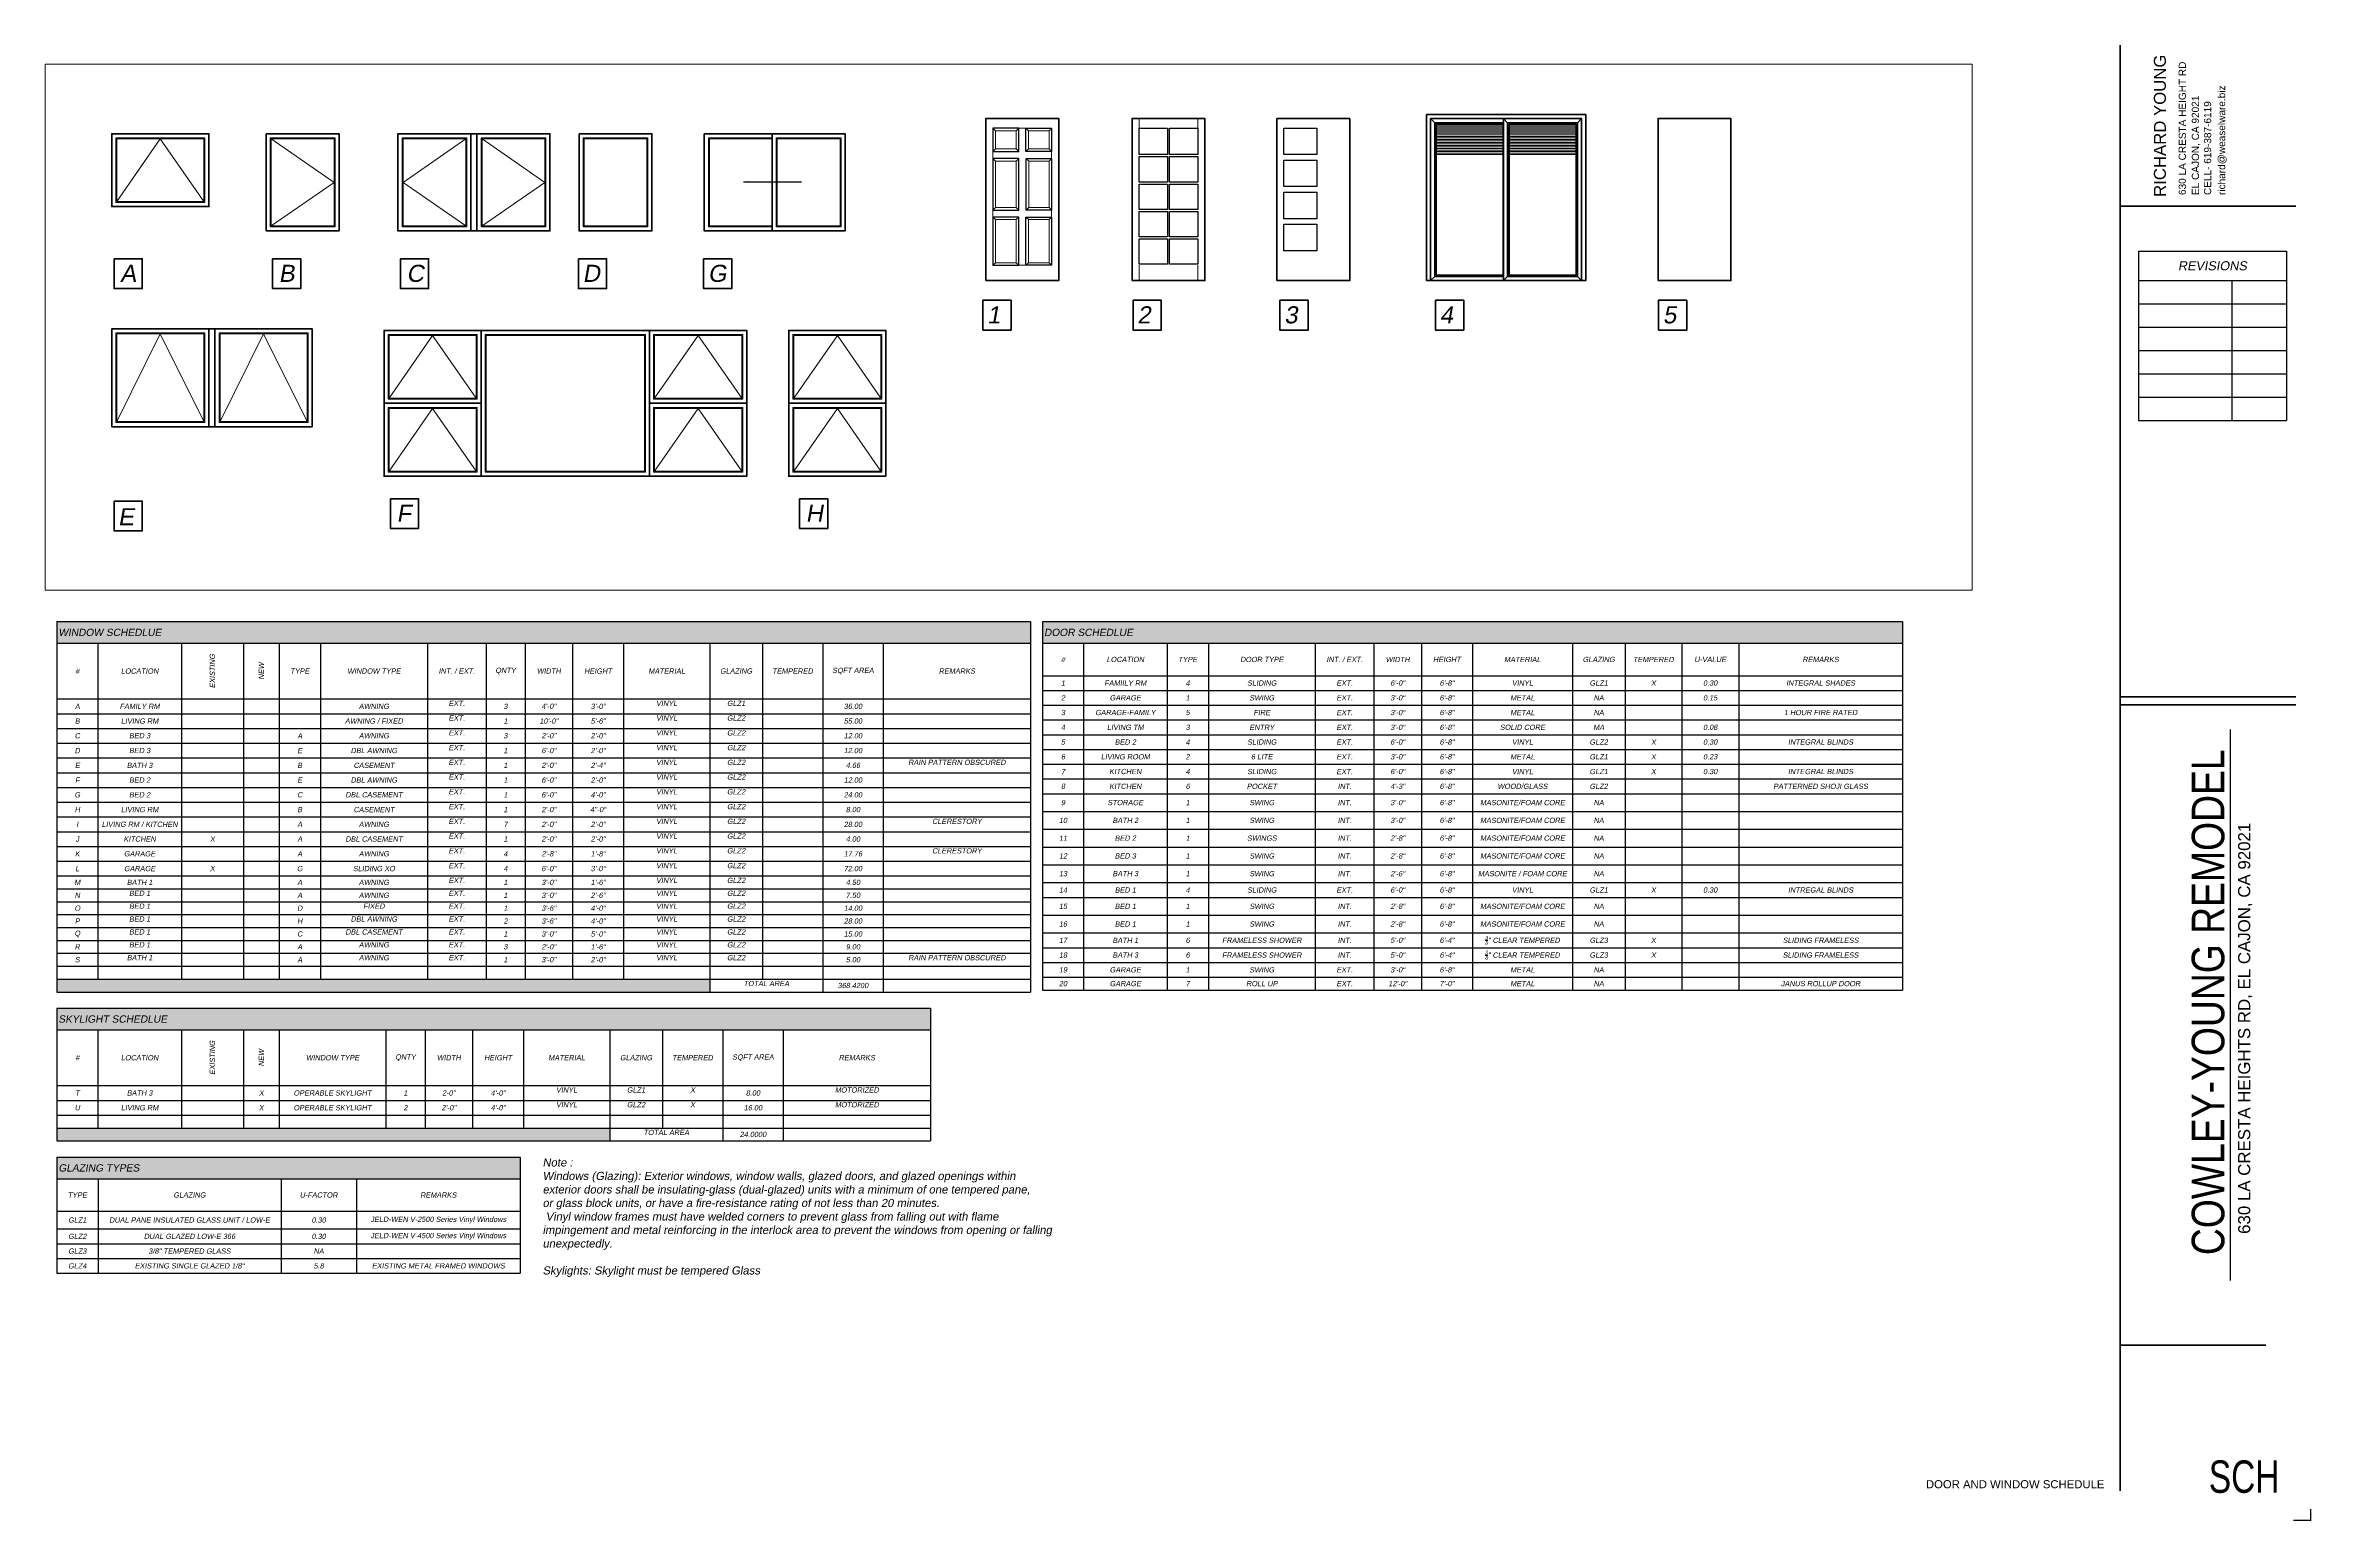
# Paper-space layout 'SCH' of a CAD drawing. Header units: inches. Extents: x 0.6 to 35.6, y 0 to 22.8.
# The model-space entities are those that its viewports show. They can reach past a viewport. Long polylines and large blocks are cut down to what shows.
import ezdxf
from ezdxf.enums import TextEntityAlignment as Align

# ---------------------------------------------------------------- set-up
doc = ezdxf.new("R2010")
doc.units = ezdxf.units.IN
doc.header["$MEASUREMENT"] = 0
doc.linetypes.add('MYCENTER', pattern=[0.9375, 0.75, -0.0625, 0.0625, -0.0625])
for name, color, linetype, lineweight in [('Deck', 40, 'Continuous', 0), ('FP-New', 131, 'Continuous', 0), ('TB', 250, 'Continuous', 0)]:
    doc.layers.add(name, color=color, linetype=linetype, lineweight=lineweight)
doc.layers.add('VP', color=164, linetype='Continuous', lineweight=0, plot=False)
doc.styles.add('DSTEXT', font='arial.ttf', dxfattribs={"oblique": 12})
doc.styles.get("Standard").update_dxf_attribs({"font": 'arial.ttf', "oblique": 10})
doc.styles.add('Title', font='swissck.ttf')
doc.dimstyles.new('WeaselDims$7', dxfattribs={"dimtxt": 0.0625, "dimasz": 0.046875, "dimexe": 0.125, "dimexo": 0.125, "dimgap": 0.0625, "dimtad": 0, "dimdec": 4, "dimrnd": 0.0625, "dimzin": 0, "dimdsep": 46, "dimlunit": 4, "dimtxsty": 'DSTEXT', "dimblk": 'ARCHTICK', "dimcen": 0, "dimadec": 0, "dimazin": 0, "dimtfac": 1, "dimtdec": 4, "dimtofl": 0, "dimtmove": 1, "dimatfit": 3, "dimfxl": 1, "dimfrac": 1, "dimtolj": 1, "dimtzin": 0, "dimarcsym": 0})

# ---------------------------------------------------------------- blocks, each defined once
blk = doc.blocks.new('*T429')
at = {"color": 0, "linetype": 'ByBlock', "lineweight": -2, "transparency": 16777216}
for p, q in [((0, 0), (2.283, 0)), ((0, 0), (0, -2.613)), ((2.283, 0), (2.283, -2.613)), ((0, -0.453), (2.283, -0.453)), ((1.44, -0.453), (1.44, -2.613)), ((0, -0.813), (2.283, -0.813)), ((0, -1.173), (2.283, -1.173)), ((0, -1.533), (2.283, -1.533)), ((0, -1.893), (2.283, -1.893)), ((0, -2.253), (2.283, -2.253)), ((0, -2.613), (2.283, -2.613))]:
    blk.add_line(p, q, dxfattribs=at)
at = {"color": 0, "transparency": 16777216, "insert": (1.141, -0.227), "char_height": 0.1399, "width": 2.16297, "attachment_point": 5}
blk.add_mtext('REVISIONS', dxfattribs=at)
blk = doc.blocks.new('*U428')
at = {"lineweight": 70}
for p, q in [((-2.933, 22.776), (-2.933, 0.464)), ((-2.933, 2.709), (-0.685, 2.709))]:
    blk.add_line(p, q, dxfattribs=at)
at = {"lineweight": 60}
for p, q in [((-2.933, 20.291), (-0.225, 20.291)), ((-2.933, 12.721), (-0.225, 12.721)), ((-2.933, 12.594), (-0.225, 12.594))]:
    blk.add_line(p, q, dxfattribs=at)
for p, q in [((-1.229, 3.706), (-1.229, 12.215)), ((0.007, 0.002), (-0.257, 0.002)), ((0.007, 0), (0.007, 0.181))]:
    blk.add_line(p, q)
blk.add_blockref('*T429', (-2.65, 19.599))
for s, height, p in [('RICHARD YOUNG', 0.18503, (-2.228, 20.436)), ('630 LA CRESTA HEIGHT RD', 0.11102, (-1.919, 20.465)), ('richard@weaselware.biz', 0.11102, (-1.313, 20.465)), ('EL CAJON, CA 92021', 0.11102, (-1.717, 20.465)), ('CELL- 619-387-6119', 0.11102, (-1.529, 20.465)), ('630 LA CRESTA HEIGHTS RD, EL CAJON, CA 92021', 0.18624, (-0.927, 4.428))]:
    blk.add_text(s, height=height, rotation=90).set_placement(p)
at = {"style": 'Title'}
blk.add_text('COWLEY-YOUNG REMODEL', height=0.50285, rotation=90, dxfattribs=at).set_placement((-1.326, 4.1))
blk.add_attdef('SHT_TITLE', text='', height=0.125).set_placement((-0.778, 2.422), align=Align.RIGHT)
at = {"style": 'Title', "width": 0.9}
blk.add_attdef('SHT', text='', height=1.002, dxfattribs=at).set_placement((-1.171, 0.451), align=Align.RIGHT)
blk.add_attdef('NUM', (-0.686, 0.417), '', height=0.5, rotation=90, dxfattribs=at)
blk = doc.blocks.new('*T91')
at = {"layer": 'TB', "color": 0, "linetype": 'ByBlock', "lineweight": -2, "transparency": 16777216}
for p, q in [((0, 0), (15.03, 0)), ((0, 0), (0, -5.719)), ((15.03, 0), (15.03, -5.719)), ((0, -0.335), (15.03, -0.335)), ((0.637, -0.335), (0.637, -5.52)), ((1.924, -0.335), (1.924, -5.52)), ((2.883, -0.335), (2.883, -5.52)), ((3.433, -0.335), (3.433, -5.52)), ((4.072, -0.335), (4.072, -5.52)), ((5.721, -0.335), (5.721, -5.52)), ((6.626, -0.335), (6.626, -5.52)), ((7.228, -0.335), (7.228, -5.52)), ((7.961, -0.335), (7.961, -5.52)), ((8.747, -0.335), (8.747, -5.52)), ((10.08, -0.335), (10.08, -5.719)), ((10.891, -0.335), (10.891, -5.52)), ((11.823, -0.335), (11.823, -5.719)), ((12.755, -0.335), (12.755, -5.719)), ((0, -1.195), (15.03, -1.195)), ((0, -1.423), (15.03, -1.423)), ((0, -1.651), (15.03, -1.651)), ((0, -1.878), (15.03, -1.878)), ((0, -2.106), (15.03, -2.106)), ((0, -2.334), (15.03, -2.334)), ((0, -2.561), (15.03, -2.561)), ((0, -2.789), (15.03, -2.789)), ((0, -3.017), (15.03, -3.017)), ((0, -3.245), (15.03, -3.245)), ((0, -3.472), (15.03, -3.472)), ((0, -3.7), (15.03, -3.7)), ((0, -3.928), (15.03, -3.928)), ((0, -4.127), (15.03, -4.127)), ((0, -4.326), (15.03, -4.326)), ((0, -4.525), (15.03, -4.525)), ((0, -4.724), (15.03, -4.724)), ((0, -4.923), (15.03, -4.923)), ((0, -5.122), (15.03, -5.122)), ((0, -5.321), (15.03, -5.321)), ((0, -5.52), (15.03, -5.52)), ((0, -5.719), (15.03, -5.719))]:
    blk.add_line(p, q, dxfattribs=at)
at = {"layer": 'TB', "color": 9, "lineweight": 5, "transparency": 16777216}
blk.add_solid([(0, 0), (0, -0.335), (15.03, 0), (15.03, -0.335)], dxfattribs=at)
at = {"layer": 'TB', "color": 254, "lineweight": 5, "transparency": 16777216}
blk.add_solid([(0, -5.52), (0, -5.719), (10.08, -5.52), (10.08, -5.719)], dxfattribs=at)
at = {"layer": 'TB', "color": 0, "lineweight": 30, "transparency": 16777216}
for s, insert, char_height, width, attachment_point in [('WINDOW SCHEDLUE', (0.027, -0.168), 0.11264, 14.97615, 4), ('#', (0.319, -0.765), 0.0811, 0.58314, 5), ('LOCATION', (1.281, -0.765), 0.0811, 1.2326, 5), ('TYPE', (3.752, -0.765), 0.0811, 0.5847, 5), ('WINDOW TYPE', (4.896, -0.765), 0.0811, 1.59515, 5), ('INT. / EXT.', (6.173, -0.765), 0.0811, 0.85066, 5), ('QNTY', (6.927, -0.765), 0.0811, 0.54808, 5), ('WIDTH', (7.594, -0.765), 0.0811, 0.67925, 5), ('HEIGHT', (8.354, -0.765), 0.0811, 0.73224, 5), ('MATERIAL', (9.414, -0.765), 0.0811, 1.2789, 5), ('GLAZING', (10.486, -0.765), 0.0811, 0.75707, 5), ('TEMPERED', (11.357, -0.765), 0.0811, 0.87772, 5), ('SQFT AREA', (12.289, -0.765), 0.0811, 0.87772, 5), ('REMARKS', (13.893, -0.765), 0.0811, 2.22119, 5), ('A', (0.319, -1.309), 0.0811, 0.58314, 5), ('FAMILY RM', (1.281, -1.309), 0.0811, 1.2326, 5), ('AWNING', (4.896, -1.309), 0.0811, 1.59515, 5), ('EXT.', (6.173, -1.222), 0.0811, 0.85066, 2), ('3', (6.927, -1.309), 0.0811, 0.54808, 5), ('4\'-0"', (7.594, -1.309), 0.0811, 0.67925, 5), ('3\'-0"', (8.354, -1.309), 0.0811, 0.73224, 5), ('VINYL', (9.414, -1.222), 0.0811, 1.2789, 2), ('GLZ1', (10.486, -1.222), 0.0811, 0.75707, 2), ('36.00', (12.289, -1.309), 0.0811, 0.87772, 5), ('C', (0.319, -1.764), 0.0811, 0.58314, 5), ('B', (0.319, -1.537), 0.0811, 0.58314, 5), ('LIVING RM', (1.281, -1.537), 0.0811, 1.2326, 5), ('BED 3', (1.281, -1.764), 0.0811, 1.2326, 5), ('A', (3.752, -1.764), 0.0811, 0.5847, 5), ('AWNING / FIXED', (4.896, -1.537), 0.0811, 1.59515, 5), ('AWNING', (4.896, -1.764), 0.0811, 1.59515, 5), ('EXT.', (6.173, -1.45), 0.0811, 0.85066, 2), ('EXT.', (6.173, -1.678), 0.0811, 0.85066, 2), ('3', (6.927, -1.764), 0.0811, 0.54808, 5), ('1', (6.927, -1.537), 0.0811, 0.54808, 5), ('10\'-0"', (7.594, -1.537), 0.0811, 0.67925, 5), ('2\'-0"', (7.594, -1.764), 0.0811, 0.67925, 5), ('2\'-0"', (8.354, -1.764), 0.0811, 0.73224, 5), ('5\'-6"', (8.354, -1.537), 0.0811, 0.73224, 5), ('VINYL', (9.414, -1.45), 0.0811, 1.2789, 2), ('VINYL', (9.414, -1.678), 0.0811, 1.2789, 2), ('GLZ2', (10.486, -1.45), 0.0811, 0.75707, 2), ('GLZ2', (10.486, -1.678), 0.0811, 0.75707, 2), ('55.00', (12.289, -1.537), 0.0811, 0.87772, 5), ('12.00', (12.289, -1.764), 0.0811, 0.87772, 5), ('D', (0.319, -1.992), 0.0811, 0.58314, 5), ('BED 3', (1.281, -1.992), 0.0811, 1.2326, 5), ('E', (3.752, -1.992), 0.0811, 0.5847, 5), ('DBL AWNING', (4.896, -1.992), 0.0811, 1.59515, 5), ('EXT.', (6.173, -1.905), 0.0811, 0.85066, 2), ('1', (6.927, -1.992), 0.0811, 0.54808, 5), ('6\'-0"', (7.594, -1.992), 0.0811, 0.67925, 5), ('2\'-0"', (8.354, -1.992), 0.0811, 0.73224, 5), ('VINYL', (9.414, -1.905), 0.0811, 1.2789, 2), ('GLZ2', (10.486, -1.905), 0.0811, 0.75707, 2), ('12.00', (12.289, -1.992), 0.0811, 0.87772, 5), ('E', (0.319, -2.22), 0.0811, 0.58314, 5), ('F', (0.319, -2.448), 0.0811, 0.58314, 5), ('BATH 3', (1.281, -2.22), 0.0811, 1.2326, 5), ('BED 2', (1.281, -2.448), 0.0811, 1.2326, 5), ('B', (3.752, -2.22), 0.0811, 0.5847, 5), ('E', (3.752, -2.448), 0.0811, 0.5847, 5), ('DBL AWNING', (4.896, -2.448), 0.0811, 1.59515, 5), ('CASEMENT', (4.896, -2.22), 0.0811, 1.59515, 5), ('EXT.', (6.173, -2.133), 0.0811, 0.85066, 2), ('EXT.', (6.173, -2.361), 0.0811, 0.85066, 2), ('1', (6.927, -2.22), 0.0811, 0.54808, 5), ('1', (6.927, -2.448), 0.0811, 0.54808, 5), ('2\'-0"', (7.594, -2.22), 0.0811, 0.67925, 5), ('6\'-0"', (7.594, -2.448), 0.0811, 0.67925, 5), ('2\'-4"', (8.354, -2.22), 0.0811, 0.73224, 5), ('2\'-0"', (8.354, -2.448), 0.0811, 0.73224, 5), ('VINYL', (9.414, -2.133), 0.0811, 1.2789, 2), ('VINYL', (9.414, -2.361), 0.0811, 1.2789, 2), ('GLZ2', (10.486, -2.133), 0.0811, 0.75707, 2), ('GLZ2', (10.486, -2.361), 0.0811, 0.75707, 2), ('12.00', (12.289, -2.448), 0.0811, 0.87772, 5), ('4.66', (12.289, -2.22), 0.0811, 0.87772, 5), ('RAIN PATTERN OBSCURED', (13.893, -2.133), 0.0811, 2.22119, 2), ('G', (0.319, -2.675), 0.0811, 0.58314, 5), ('BED 2', (1.281, -2.675), 0.0811, 1.2326, 5), ('C', (3.752, -2.675), 0.0811, 0.5847, 5), ('DBL CASEMENT', (4.896, -2.675), 0.0811, 1.59515, 5), ('EXT.', (6.173, -2.588), 0.0811, 0.85066, 2), ('1', (6.927, -2.675), 0.0811, 0.54808, 5), ('6\'-0"', (7.594, -2.675), 0.0811, 0.67925, 5), ('4\'-0"', (8.354, -2.675), 0.0811, 0.73224, 5), ('VINYL', (9.414, -2.588), 0.0811, 1.2789, 2), ('GLZ2', (10.486, -2.588), 0.0811, 0.75707, 2), ('24.00', (12.289, -2.675), 0.0811, 0.87772, 5), ('H', (0.319, -2.903), 0.0811, 0.58314, 5), ('I', (0.319, -3.131), 0.0811, 0.58314, 5), ('LIVING RM / KITCHEN', (1.281, -3.131), 0.0811, 1.2326, 5), ('LIVING RM', (1.281, -2.903), 0.0811, 1.2326, 5), ('A', (3.752, -3.131), 0.0811, 0.5847, 5), ('B', (3.752, -2.903), 0.0811, 0.5847, 5), ('CASEMENT', (4.896, -2.903), 0.0811, 1.59515, 5), ('AWNING', (4.896, -3.131), 0.0811, 1.59515, 5), ('EXT.', (6.173, -2.816), 0.0811, 0.85066, 2), ('EXT.', (6.173, -3.044), 0.0811, 0.85066, 2), ('1', (6.927, -2.903), 0.0811, 0.54808, 5), ('7', (6.927, -3.131), 0.0811, 0.54808, 5), ('2\'-0"', (7.594, -2.903), 0.0811, 0.67925, 5), ('2\'-0"', (7.594, -3.131), 0.0811, 0.67925, 5), ('4"-0"', (8.354, -2.903), 0.0811, 0.73224, 5), ('2\'-0"', (8.354, -3.131), 0.0811, 0.73224, 5), ('VINYL', (9.414, -2.816), 0.0811, 1.2789, 2), ('VINYL', (9.414, -3.044), 0.0811, 1.2789, 2), ('GLZ2', (10.486, -2.816), 0.0811, 0.75707, 2), ('GLZ2', (10.486, -3.044), 0.0811, 0.75707, 2), ('28.00', (12.289, -3.131), 0.0811, 0.87772, 5), ('8.00', (12.289, -2.903), 0.0811, 0.87772, 5), ('CLERESTORY', (13.893, -3.044), 0.0811, 2.22119, 2), ('J', (0.319, -3.358), 0.0811, 0.58314, 5), ('KITCHEN', (1.281, -3.358), 0.0811, 1.2326, 5), ('X', (2.403, -3.358), 0.0811, 0.90509, 5), ('A', (3.752, -3.358), 0.0811, 0.5847, 5), ('DBL CASEMENT', (4.896, -3.358), 0.0811, 1.59515, 5), ('EXT.', (6.173, -3.272), 0.0811, 0.85066, 2), ('1', (6.927, -3.358), 0.0811, 0.54808, 5), ('2\'-0"', (7.594, -3.358), 0.0811, 0.67925, 5), ('2\'-0"', (8.354, -3.358), 0.0811, 0.73224, 5), ('VINYL', (9.414, -3.272), 0.0811, 1.2789, 2), ('GLZ2', (10.486, -3.272), 0.0811, 0.75707, 2), ('4.00', (12.289, -3.358), 0.0811, 0.87772, 5), ('K', (0.319, -3.586), 0.0811, 0.58314, 5), ('L', (0.319, -3.814), 0.0811, 0.58314, 5), ('GARAGE', (1.281, -3.586), 0.0811, 1.2326, 5), ('GARAGE', (1.281, -3.814), 0.0811, 1.2326, 5), ('X', (2.403, -3.814), 0.0811, 0.90509, 5), ('A', (3.752, -3.586), 0.0811, 0.5847, 5), ('G', (3.752, -3.814), 0.0811, 0.5847, 5), ('SLIDING XO', (4.896, -3.814), 0.0811, 1.59515, 5), ('AWNING', (4.896, -3.586), 0.0811, 1.59515, 5), ('EXT.', (6.173, -3.499), 0.0811, 0.85066, 2), ('EXT.', (6.173, -3.727), 0.0811, 0.85066, 2), ('4', (6.927, -3.586), 0.0811, 0.54808, 5), ('4', (6.927, -3.814), 0.0811, 0.54808, 5), ('2\'-8"', (7.594, -3.586), 0.0811, 0.67925, 5), ('6\'-0"', (7.594, -3.814), 0.0811, 0.67925, 5), ('3\'-0"', (8.354, -3.814), 0.0811, 0.73224, 5), ('1\'-8"', (8.354, -3.586), 0.0811, 0.73224, 5), ('VINYL', (9.414, -3.499), 0.0811, 1.2789, 2), ('VINYL', (9.414, -3.727), 0.0811, 1.2789, 2), ('GLZ2', (10.486, -3.499), 0.0811, 0.75707, 2), ('GLZ2', (10.486, -3.727), 0.0811, 0.75707, 2), ('17.76', (12.289, -3.586), 0.0811, 0.87772, 5), ('72.00', (12.289, -3.814), 0.0811, 0.87772, 5), ('CLERESTORY', (13.893, -3.499), 0.0811, 2.22119, 2), ('M', (0.319, -4.027), 0.0811, 0.58314, 5), ('N', (0.319, -4.226), 0.0811, 0.58314, 5), ('BATH 1', (1.281, -4.027), 0.0811, 1.2326, 5), ('BED 1', (1.281, -4.154), 0.0811, 1.2326, 2), ('A', (3.752, -4.027), 0.0811, 0.5847, 5), ('A', (3.752, -4.226), 0.0811, 0.5847, 5), ('AWNING', (4.896, -4.027), 0.0811, 1.59515, 5), ('AWNING', (4.896, -4.226), 0.0811, 1.59515, 5), ('EXT.', (6.173, -3.955), 0.0811, 0.85066, 2), ('EXT.', (6.173, -4.154), 0.0811, 0.85066, 2), ('1', (6.927, -4.027), 0.0811, 0.54808, 5), ('1', (6.927, -4.226), 0.0811, 0.54808, 5), ('3\'-0"', (7.594, -4.027), 0.0811, 0.67925, 5), ('3\'-0"', (7.594, -4.226), 0.0811, 0.67925, 5), ('2\'-6"', (8.354, -4.226), 0.0811, 0.73224, 5), ('1\'-6"', (8.354, -4.027), 0.0811, 0.73224, 5), ('VINYL', (9.414, -3.955), 0.0811, 1.2789, 2), ('VINYL', (9.414, -4.154), 0.0811, 1.2789, 2), ('GLZ2', (10.486, -3.955), 0.0811, 0.75707, 2), ('GLZ2', (10.486, -4.154), 0.0811, 0.75707, 2), ('4.50', (12.289, -4.027), 0.0811, 0.87772, 5), ('7.50', (12.289, -4.226), 0.0811, 0.87772, 5), ('O', (0.319, -4.425), 0.0811, 0.58314, 5), ('BED 1', (1.281, -4.353), 0.0811, 1.2326, 2), ('D', (3.752, -4.425), 0.0811, 0.5847, 5), ('FIXED', (4.896, -4.353), 0.0811, 1.59515, 2), ('EXT.', (6.173, -4.353), 0.0811, 0.85066, 2), ('1', (6.927, -4.425), 0.0811, 0.54808, 5), ('3\'-6"', (7.594, -4.425), 0.0811, 0.67925, 5), ('4\'-0"', (8.354, -4.425), 0.0811, 0.73224, 5), ('VINYL', (9.414, -4.353), 0.0811, 1.2789, 2), ('GLZ2', (10.486, -4.353), 0.0811, 0.75707, 2), ('14.00', (12.289, -4.425), 0.0811, 0.87772, 5), ('Q', (0.319, -4.823), 0.0811, 0.58314, 5), ('P', (0.319, -4.624), 0.0811, 0.58314, 5), ('BED 1', (1.281, -4.552), 0.0811, 1.2326, 2), ('BED 1', (1.281, -4.751), 0.0811, 1.2326, 2), ('H', (3.752, -4.624), 0.0811, 0.5847, 5), ('C', (3.752, -4.823), 0.0811, 0.5847, 5), ('DBL CASEMENT', (4.896, -4.751), 0.0811, 1.59515, 2), ('DBL AWNING', (4.896, -4.552), 0.0811, 1.59515, 2), ('EXT.', (6.173, -4.552), 0.0811, 0.85066, 2), ('EXT.', (6.173, -4.751), 0.0811, 0.85066, 2), ('2', (6.927, -4.624), 0.0811, 0.54808, 5), ('1', (6.927, -4.823), 0.0811, 0.54808, 5), ('3\'-6"', (7.594, -4.624), 0.0811, 0.67925, 5), ('3\'-0"', (7.594, -4.823), 0.0811, 0.67925, 5), ('4\'-0"', (8.354, -4.624), 0.0811, 0.73224, 5), ('5\'-0"', (8.354, -4.823), 0.0811, 0.73224, 5), ('VINYL', (9.414, -4.552), 0.0811, 1.2789, 2), ('VINYL', (9.414, -4.751), 0.0811, 1.2789, 2), ('GLZ2', (10.486, -4.552), 0.0811, 0.75707, 2), ('GLZ2', (10.486, -4.751), 0.0811, 0.75707, 2), ('28.00', (12.289, -4.624), 0.0811, 0.87772, 5), ('15.00', (12.289, -4.823), 0.0811, 0.87772, 5), ('R', (0.319, -5.022), 0.0811, 0.58314, 5), ('S', (0.319, -5.221), 0.0811, 0.58314, 5), ('BATH 1', (1.281, -5.149), 0.0811, 1.2326, 2), ('BED 1', (1.281, -4.95), 0.0811, 1.2326, 2), ('A', (3.752, -5.022), 0.0811, 0.5847, 5), ('A', (3.752, -5.221), 0.0811, 0.5847, 5), ('AWNING', (4.896, -4.95), 0.0811, 1.59515, 2), ('AWNING', (4.896, -5.149), 0.0811, 1.59515, 2), ('EXT.', (6.173, -4.95), 0.0811, 0.85066, 2), ('EXT.', (6.173, -5.149), 0.0811, 0.85066, 2), ('3', (6.927, -5.022), 0.0811, 0.54808, 5), ('1', (6.927, -5.221), 0.0811, 0.54808, 5), ('2\'-0"', (7.594, -5.022), 0.0811, 0.67925, 5), ('3\'-0"', (7.594, -5.221), 0.0811, 0.67925, 5), ('2\'-0"', (8.354, -5.221), 0.0811, 0.73224, 5), ('1\'-6"', (8.354, -5.022), 0.0811, 0.73224, 5), ('VINYL', (9.414, -4.95), 0.0811, 1.2789, 2), ('VINYL', (9.414, -5.149), 0.0811, 1.2789, 2), ('GLZ2', (10.486, -4.95), 0.0811, 0.75707, 2), ('GLZ2', (10.486, -5.149), 0.0811, 0.75707, 2), ('5.00', (12.289, -5.221), 0.0811, 0.87772, 5), ('9.00', (12.289, -5.022), 0.0811, 0.87772, 5), ('RAIN PATTERN OBSCURED', (13.893, -5.149), 0.0811, 2.22119, 2), ('TOTAL AREA', (10.952, -5.547), 0.0811, 1.68886, 2), ('368.4200', (12.289, -5.619), 0.0811, 0.87772, 5)]:
    blk.add_mtext(s, dxfattribs=dict(at, insert=insert, char_height=char_height, width=width, attachment_point=attachment_point))
at = {"layer": 'TB', "color": 0, "lineweight": 30, "transparency": 16777216, "char_height": 0.0811, "width": 0.806, "attachment_point": 5, "rotation": 90}
for s, insert in [('EXISTING', (2.403, -0.765)), ('NEW', (3.158, -0.765))]:
    blk.add_mtext(s, dxfattribs=dict(at, insert=insert))
blk = doc.blocks.new('*T92')
at = {"layer": 'TB', "color": 0, "linetype": 'ByBlock', "lineweight": -2, "transparency": 16777216}
for p, q in [((0, 0), (13.274, 0)), ((0, 0), (0, -5.69)), ((13.274, 0), (13.274, -5.69)), ((0, -0.335), (13.274, -0.335)), ((0.637, -0.335), (0.637, -5.69)), ((1.924, -0.335), (1.924, -5.69)), ((2.563, -0.335), (2.563, -5.69)), ((4.212, -0.335), (4.212, -5.69)), ((5.117, -0.335), (5.117, -5.69)), ((5.85, -0.335), (5.85, -5.69)), ((6.636, -0.335), (6.636, -5.69)), ((8.181, -0.335), (8.181, -5.69)), ((8.992, -0.335), (8.992, -5.69)), ((9.869, -0.335), (9.869, -5.69)), ((10.746, -0.335), (10.746, -5.69)), ((0, -0.836), (13.274, -0.836)), ((0, -1.064), (13.274, -1.064)), ((0, -1.291), (13.274, -1.291)), ((0, -1.519), (13.274, -1.519)), ((0, -1.747), (13.274, -1.747)), ((0, -1.975), (13.274, -1.975)), ((0, -2.202), (13.274, -2.202)), ((0, -2.43), (13.274, -2.43)), ((0, -2.658), (13.274, -2.658)), ((0, -2.932), (13.274, -2.932)), ((0, -3.207), (13.274, -3.207)), ((0, -3.481), (13.274, -3.481)), ((0, -3.756), (13.274, -3.756)), ((0, -4.031), (13.274, -4.031)), ((0, -4.258), (13.274, -4.258)), ((0, -4.533), (13.274, -4.533)), ((0, -4.808), (13.274, -4.808)), ((0, -5.035), (13.274, -5.035)), ((0, -5.263), (13.274, -5.263)), ((0, -5.491), (13.274, -5.491)), ((0, -5.69), (13.274, -5.69))]:
    blk.add_line(p, q, dxfattribs=at)
at = {"layer": 'TB', "color": 9, "lineweight": 60, "transparency": 16777216}
blk.add_solid([(0, 0), (0, -0.335), (13.274, 0), (13.274, -0.335)], dxfattribs=at)
at = {"layer": 'TB', "color": 0, "lineweight": 30, "transparency": 16777216}
for s, insert, char_height, width, attachment_point in [('DOOR SCHEDLUE', (0.027, -0.168), 0.11264, 13.22008, 4), ('#', (0.319, -0.586), 0.0811, 0.58314, 5), ('LOCATION', (1.281, -0.586), 0.0811, 1.2326, 5), ('TYPE', (2.243, -0.586), 0.0811, 0.5847, 5), ('DOOR TYPE', (3.387, -0.586), 0.0811, 1.59515, 5), ('INT. / EXT.', (4.664, -0.586), 0.0811, 0.85066, 5), ('WIDTH', (5.483, -0.586), 0.0811, 0.67925, 5), ('HEIGHT', (6.243, -0.586), 0.0811, 0.73224, 5), ('MATERIAL', (7.409, -0.586), 0.0811, 1.49056, 5), ('GLAZING', (8.586, -0.586), 0.0811, 0.75707, 5), ('TEMPERED', (9.43, -0.586), 0.0811, 0.82284, 5), ('U-VALUE', (10.307, -0.586), 0.0811, 0.82284, 5), ('REMARKS', (12.01, -0.586), 0.0811, 2.47427, 5), ('1', (0.319, -0.95), 0.0811, 0.58314, 5), ('FAMIILY RM', (1.281, -0.95), 0.0811, 1.2326, 5), ('4', (2.243, -0.95), 0.0811, 0.5847, 5), ('SLIDING', (3.387, -0.95), 0.0811, 1.59515, 5), ('EXT.', (4.664, -0.95), 0.0811, 0.85066, 5), ('6\'-0"', (5.483, -0.95), 0.0811, 0.67925, 5), ('6\'-8"', (6.243, -0.95), 0.0811, 0.73224, 5), ('VINYL', (7.409, -0.95), 0.0811, 1.49056, 5), ('GLZ1', (8.586, -0.95), 0.0811, 0.75707, 5), ('X', (9.43, -0.95), 0.0811, 0.82284, 5), ('0.30', (10.307, -0.95), 0.0811, 0.82284, 5), ('INTEGRAL SHADES', (12.01, -0.95), 0.0811, 2.47427, 5), ('2', (0.319, -1.178), 0.0811, 0.58314, 5), ('3', (0.319, -1.405), 0.0811, 0.58314, 5), ('GARAGE-FAMILY', (1.281, -1.405), 0.0811, 1.2326, 5), ('GARAGE', (1.281, -1.178), 0.0811, 1.2326, 5), ('5', (2.243, -1.405), 0.0811, 0.5847, 5), ('1', (2.243, -1.178), 0.0811, 0.5847, 5), ('SWING', (3.387, -1.178), 0.0811, 1.59515, 5), ('FIRE', (3.387, -1.405), 0.0811, 1.59515, 5), ('EXT.', (4.664, -1.178), 0.0811, 0.85066, 5), ('EXT.', (4.664, -1.405), 0.0811, 0.85066, 5), ('3\'-0"', (5.483, -1.178), 0.0811, 0.67925, 5), ('3\'-0"', (5.483, -1.405), 0.0811, 0.67925, 5), ('6\'-8"', (6.243, -1.178), 0.0811, 0.73224, 5), ('6\'-8"', (6.243, -1.405), 0.0811, 0.73224, 5), ('METAL', (7.409, -1.178), 0.0811, 1.49056, 5), ('METAL', (7.409, -1.405), 0.0811, 1.49056, 5), ('NA', (8.586, -1.178), 0.0811, 0.75707, 5), ('NA', (8.586, -1.405), 0.0811, 0.75707, 5), ('0.15', (10.307, -1.178), 0.0811, 0.82284, 5), ('1 HOUR FIRE RATED', (12.01, -1.405), 0.0811, 2.47427, 5), ('4', (0.319, -1.633), 0.0811, 0.58314, 5), ('LIVING TM', (1.281, -1.633), 0.0811, 1.2326, 5), ('3', (2.243, -1.633), 0.0811, 0.5847, 5), ('ENTRY', (3.387, -1.633), 0.0811, 1.59515, 5), ('EXT.', (4.664, -1.633), 0.0811, 0.85066, 5), ('3\'-0"', (5.483, -1.633), 0.0811, 0.67925, 5), ('6\'-8"', (6.243, -1.633), 0.0811, 0.73224, 5), ('SOLID CORE', (7.409, -1.633), 0.0811, 1.49056, 5), ('MA', (8.586, -1.633), 0.0811, 0.75707, 5), ('0.08', (10.307, -1.633), 0.0811, 0.82284, 5), ('5', (0.319, -1.861), 0.0811, 0.58314, 5), ('6', (0.319, -2.088), 0.0811, 0.58314, 5), ('LIVING ROOM', (1.281, -2.088), 0.0811, 1.2326, 5), ('BED 2', (1.281, -1.861), 0.0811, 1.2326, 5), ('2', (2.243, -2.088), 0.0811, 0.5847, 5), ('4', (2.243, -1.861), 0.0811, 0.5847, 5), ('SLIDING', (3.387, -1.861), 0.0811, 1.59515, 5), ('6 LITE', (3.387, -2.088), 0.0811, 1.59515, 5), ('EXT.', (4.664, -1.861), 0.0811, 0.85066, 5), ('EXT.', (4.664, -2.088), 0.0811, 0.85066, 5), ('3\'-0"', (5.483, -2.088), 0.0811, 0.67925, 5), ('6\'-0"', (5.483, -1.861), 0.0811, 0.67925, 5), ('6\'-8"', (6.243, -1.861), 0.0811, 0.73224, 5), ('6\'-8"', (6.243, -2.088), 0.0811, 0.73224, 5), ('METAL', (7.409, -2.088), 0.0811, 1.49056, 5), ('VINYL', (7.409, -1.861), 0.0811, 1.49056, 5), ('GLZ2', (8.586, -1.861), 0.0811, 0.75707, 5), ('GLZ1', (8.586, -2.088), 0.0811, 0.75707, 5), ('X', (9.43, -1.861), 0.0811, 0.82284, 5), ('X', (9.43, -2.088), 0.0811, 0.82284, 5), ('0.30', (10.307, -1.861), 0.0811, 0.82284, 5), ('0.23', (10.307, -2.088), 0.0811, 0.82284, 5), ('INTEGRAL BLINDS', (12.01, -1.861), 0.0811, 2.47427, 5), ('7', (0.319, -2.316), 0.0811, 0.58314, 5), ('KITCHEN', (1.281, -2.316), 0.0811, 1.2326, 5), ('4', (2.243, -2.316), 0.0811, 0.5847, 5), ('SLIDING', (3.387, -2.316), 0.0811, 1.59515, 5), ('EXT.', (4.664, -2.316), 0.0811, 0.85066, 5), ('6\'-0"', (5.483, -2.316), 0.0811, 0.67925, 5), ('6\'-8"', (6.243, -2.316), 0.0811, 0.73224, 5), ('VINYL', (7.409, -2.316), 0.0811, 1.49056, 5), ('GLZ1', (8.586, -2.316), 0.0811, 0.75707, 5), ('X', (9.43, -2.316), 0.0811, 0.82284, 5), ('0.30', (10.307, -2.316), 0.0811, 0.82284, 5), ('INTEGRAL BLINDS', (12.01, -2.316), 0.0811, 2.47427, 5), ('8', (0.319, -2.544), 0.0811, 0.58314, 5), ('9', (0.319, -2.795), 0.0811, 0.58314, 5), ('STORAGE', (1.281, -2.795), 0.0811, 1.2326, 5), ('KITCHEN', (1.281, -2.544), 0.0811, 1.2326, 5), ('1', (2.243, -2.795), 0.0811, 0.5847, 5), ('6', (2.243, -2.544), 0.0811, 0.5847, 5), ('POCKET', (3.387, -2.544), 0.0811, 1.59515, 5), ('SWING', (3.387, -2.795), 0.0811, 1.59515, 5), ('INT.', (4.664, -2.544), 0.0811, 0.85066, 5), ('INT.', (4.664, -2.795), 0.0811, 0.85066, 5), ('4\'-3"', (5.483, -2.544), 0.0811, 0.67925, 5), ('3\'-0"', (5.483, -2.795), 0.0811, 0.67925, 5), ('6\'-8"', (6.243, -2.544), 0.0811, 0.73224, 5), ('6\'-8"', (6.243, -2.795), 0.0811, 0.73224, 5), ('MASONITE/FOAM CORE', (7.409, -2.795), 0.0811, 1.49056, 5), ('WOOD/GLASS', (7.409, -2.544), 0.0811, 1.49056, 5), ('GLZ2', (8.586, -2.544), 0.0811, 0.75707, 5), ('NA', (8.586, -2.795), 0.0811, 0.75707, 5), ('PATTERNED SHOJI GLASS', (12.01, -2.544), 0.0811, 2.47427, 5), ('10', (0.319, -3.07), 0.0811, 0.58314, 5), ('BATH 2', (1.281, -3.07), 0.0811, 1.2326, 5), ('1', (2.243, -3.07), 0.0811, 0.5847, 5), ('SWING', (3.387, -3.07), 0.0811, 1.59515, 5), ('INT.', (4.664, -3.07), 0.0811, 0.85066, 5), ('3\'-0"', (5.483, -3.07), 0.0811, 0.67925, 5), ('6\'-8"', (6.243, -3.07), 0.0811, 0.73224, 5), ('MASONITE/FOAM CORE', (7.409, -3.07), 0.0811, 1.49056, 5), ('NA', (8.586, -3.07), 0.0811, 0.75707, 5), ('11', (0.319, -3.344), 0.0811, 0.58314, 5), ('BED 2', (1.281, -3.344), 0.0811, 1.2326, 5), ('1', (2.243, -3.344), 0.0811, 0.5847, 5), ('SWINGS', (3.387, -3.344), 0.0811, 1.59515, 5), ('INT.', (4.664, -3.344), 0.0811, 0.85066, 5), ('2\'-8"', (5.483, -3.344), 0.0811, 0.67925, 5), ('6\'-8"', (6.243, -3.344), 0.0811, 0.73224, 5), ('MASONITE/FOAM CORE', (7.409, -3.344), 0.0811, 1.49056, 5), ('NA', (8.586, -3.344), 0.0811, 0.75707, 5), ('12', (0.319, -3.619), 0.0811, 0.58314, 5), ('BED 3', (1.281, -3.619), 0.0811, 1.2326, 5), ('1', (2.243, -3.619), 0.0811, 0.5847, 5), ('SWING', (3.387, -3.619), 0.0811, 1.59515, 5), ('INT.', (4.664, -3.619), 0.0811, 0.85066, 5), ('2\'-8"', (5.483, -3.619), 0.0811, 0.67925, 5), ('6\'-8"', (6.243, -3.619), 0.0811, 0.73224, 5), ('MASONITE/FOAM CORE', (7.409, -3.619), 0.0811, 1.49056, 5), ('NA', (8.586, -3.619), 0.0811, 0.75707, 5), ('13', (0.319, -3.893), 0.0811, 0.58314, 5), ('14', (0.319, -4.145), 0.0811, 0.58314, 5), ('BATH 3', (1.281, -3.893), 0.0811, 1.2326, 5), ('BED 1', (1.281, -4.145), 0.0811, 1.2326, 5), ('4', (2.243, -4.145), 0.0811, 0.5847, 5), ('1', (2.243, -3.893), 0.0811, 0.5847, 5), ('SLIDING', (3.387, -4.145), 0.0811, 1.59515, 5), ('SWING', (3.387, -3.893), 0.0811, 1.59515, 5), ('EXT.', (4.664, -4.145), 0.0811, 0.85066, 5), ('INT.', (4.664, -3.893), 0.0811, 0.85066, 5), ('2\'-6"', (5.483, -3.893), 0.0811, 0.67925, 5), ('6\'-0"', (5.483, -4.145), 0.0811, 0.67925, 5), ('6\'-8"', (6.243, -3.893), 0.0811, 0.73224, 5), ('6\'-8"', (6.243, -4.145), 0.0811, 0.73224, 5), ('MASONITE / FOAM CORE', (7.409, -3.893), 0.0811, 1.49056, 5), ('VINYL', (7.409, -4.145), 0.0811, 1.49056, 5), ('GLZ1', (8.586, -4.145), 0.0811, 0.75707, 5), ('NA', (8.586, -3.893), 0.0811, 0.75707, 5), ('X', (9.43, -4.145), 0.0811, 0.82284, 5), ('0.30', (10.307, -4.145), 0.0811, 0.82284, 5), ('INTREGAL BLINDS', (12.01, -4.145), 0.0811, 2.47427, 5), ('15', (0.319, -4.396), 0.0811, 0.58314, 5), ('BED 1', (1.281, -4.396), 0.0811, 1.2326, 5), ('1', (2.243, -4.396), 0.0811, 0.5847, 5), ('SWING', (3.387, -4.396), 0.0811, 1.59515, 5), ('INT.', (4.664, -4.396), 0.0811, 0.85066, 5), ('2\'-8"', (5.483, -4.396), 0.0811, 0.67925, 5), ('6\'-8"', (6.243, -4.396), 0.0811, 0.73224, 5), ('MASONITE/FOAM CORE', (7.409, -4.396), 0.0811, 1.49056, 5), ('NA', (8.586, -4.396), 0.0811, 0.75707, 5), ('16', (0.319, -4.67), 0.0811, 0.58314, 5), ('17', (0.319, -4.921), 0.0811, 0.58314, 5), ('BATH 1', (1.281, -4.921), 0.0811, 1.2326, 5), ('BED 1', (1.281, -4.67), 0.0811, 1.2326, 5), ('1', (2.243, -4.67), 0.0811, 0.5847, 5), ('6', (2.243, -4.921), 0.0811, 0.5847, 5), ('FRAMELESS SHOWER', (3.387, -4.921), 0.0811, 1.59515, 5), ('SWING', (3.387, -4.67), 0.0811, 1.59515, 5), ('INT.', (4.664, -4.67), 0.0811, 0.85066, 5), ('INT.', (4.664, -4.921), 0.0811, 0.85066, 5), ('2\'-8"', (5.483, -4.67), 0.0811, 0.67925, 5), ('5\'-0"', (5.483, -4.921), 0.0811, 0.67925, 5), ('6\'-8"', (6.243, -4.67), 0.0811, 0.73224, 5), ('6\'-4"', (6.243, -4.921), 0.0811, 0.73224, 5), ('MASONITE/FOAM CORE', (7.409, -4.67), 0.0811, 1.49056, 5), ('\\A1;{\\H0.7x;\\S3/8;}" CLEAR TEMPERED', (7.409, -4.921), 0.0811, 1.49056, 5), ('GLZ3', (8.586, -4.921), 0.0811, 0.75707, 5), ('NA', (8.586, -4.67), 0.0811, 0.75707, 5), ('X', (9.43, -4.921), 0.0811, 0.82284, 5), ('SLIDING FRAMELESS', (12.01, -4.921), 0.0811, 2.47427, 5), ('18', (0.319, -5.149), 0.0811, 0.58314, 5), ('BATH 3', (1.281, -5.149), 0.0811, 1.2326, 5), ('6', (2.243, -5.149), 0.0811, 0.5847, 5), ('FRAMELESS SHOWER', (3.387, -5.149), 0.0811, 1.59515, 5), ('INT.', (4.664, -5.149), 0.0811, 0.85066, 5), ('5\'-0"', (5.483, -5.149), 0.0811, 0.67925, 5), ('6\'-4"', (6.243, -5.149), 0.0811, 0.73224, 5), ('\\A1;{\\H0.7x;\\S3/8;}" CLEAR TEMPERED', (7.409, -5.149), 0.0811, 1.49056, 5), ('GLZ3', (8.586, -5.149), 0.0811, 0.75707, 5), ('X', (9.43, -5.149), 0.0811, 0.82284, 5), ('SLIDING FRAMELESS', (12.01, -5.149), 0.0811, 2.47427, 5), ('20', (0.319, -5.59), 0.0811, 0.58314, 5), ('19', (0.319, -5.377), 0.0811, 0.58314, 5), ('GARAGE', (1.281, -5.377), 0.0811, 1.2326, 5), ('GARAGE', (1.281, -5.59), 0.0811, 1.2326, 5), ('1', (2.243, -5.377), 0.0811, 0.5847, 5), ('7', (2.243, -5.59), 0.0811, 0.5847, 5), ('ROLL UP', (3.387, -5.59), 0.0811, 1.59515, 5), ('SWING', (3.387, -5.377), 0.0811, 1.59515, 5), ('EXT.', (4.664, -5.377), 0.0811, 0.85066, 5), ('EXT.', (4.664, -5.59), 0.0811, 0.85066, 5), ('12\'-0"', (5.483, -5.59), 0.0811, 0.67925, 5), ('3\'-0"', (5.483, -5.377), 0.0811, 0.67925, 5), ('6\'-8"', (6.243, -5.377), 0.0811, 0.73224, 5), ('7\'-0"', (6.243, -5.59), 0.0811, 0.73224, 5), ('METAL', (7.409, -5.377), 0.0811, 1.49056, 5), ('METAL', (7.409, -5.59), 0.0811, 1.49056, 5), ('NA', (8.586, -5.377), 0.0811, 0.75707, 5), ('NA', (8.586, -5.59), 0.0811, 0.75707, 5), ('JANUS ROLLUP DOOR', (12.01, -5.59), 0.0811, 2.47427, 5)]:
    blk.add_mtext(s, dxfattribs=dict(at, insert=insert, char_height=char_height, width=width, attachment_point=attachment_point))
blk = doc.blocks.new('*T95')
at = {"layer": 'TB', "color": 0, "linetype": 'ByBlock', "lineweight": -2, "transparency": 16777216}
for p, q in [((0, 0), (7.154, 0)), ((0, 0), (0, -1.794)), ((7.154, 0), (7.154, -1.794)), ((0, -0.335), (7.154, -0.335)), ((0.639, -0.335), (0.639, -1.794)), ((3.462, -0.335), (3.462, -1.794)), ((4.625, -0.335), (4.625, -1.794)), ((0, -0.836), (7.154, -0.836)), ((0, -1.11), (7.154, -1.11)), ((0, -1.338), (7.154, -1.338)), ((0, -1.566), (7.154, -1.566)), ((0, -1.794), (7.154, -1.794))]:
    blk.add_line(p, q, dxfattribs=at)
at = {"layer": 'TB', "color": 254, "lineweight": 5, "transparency": 16777216}
blk.add_solid([(0, 0), (0, -0.335), (7.154, 0), (7.154, -0.335)], dxfattribs=at)
at = {"layer": 'TB', "color": 0, "lineweight": 30, "transparency": 16777216}
for s, insert, char_height, width, attachment_point in [('GLAZING TYPES', (0.027, -0.168), 0.11264, 7.09965, 4), ('TYPE', (0.319, -0.586), 0.0811, 0.5847, 5), ('GLAZING', (2.05, -0.586), 0.0811, 2.76908, 5), ('U-FACTOR', (4.044, -0.586), 0.0811, 1.1094, 5), ('REMARKS', (5.89, -0.586), 0.0811, 2.47427, 5), ('GLZ1', (0.319, -0.973), 0.0811, 0.5847, 5), ('DUAL PANE INSULATED GLASS UNIT / LOW-E', (2.05, -0.973), 0.0811, 2.76908, 5), ('0.30', (4.044, -0.973), 0.0811, 1.1094, 5), ('JELD-WEN V-2500 Series Vinyl Windows', (5.89, -0.973), 0.0811, 2.47427, 5), ('GLZ2', (0.319, -1.224), 0.0811, 0.5847, 5), ('DUAL GLAZED LOW-E 366', (2.05, -1.224), 0.0811, 2.76908, 5), ('0.30', (4.044, -1.224), 0.0811, 1.1094, 5), ('JELD-WEN V-4500 Series Vinyl Windows', (5.89, -1.224), 0.0811, 2.47427, 5), ('GLZ3', (0.319, -1.452), 0.0811, 0.5847, 5), ('GLZ4', (0.319, -1.68), 0.0811, 0.5847, 5), ('EXISTING SINGLE GLAZED 1/8"', (2.05, -1.68), 0.0811, 2.76908, 5), ('\\A1;3/8" TEMPERED GLASS', (2.05, -1.452), 0.0811, 2.76908, 5), ('5.8', (4.044, -1.68), 0.0811, 1.1094, 5), ('NA', (4.044, -1.452), 0.0811, 1.1094, 5), ('EXISTING METAL FRAMED WINDOWS', (5.89, -1.68), 0.0811, 2.47427, 5)]:
    blk.add_mtext(s, dxfattribs=dict(at, insert=insert, char_height=char_height, width=width, attachment_point=attachment_point))
blk = doc.blocks.new('*T508')
at = {"layer": 'TB', "color": 0, "linetype": 'ByBlock', "lineweight": -2, "transparency": 16777216}
for p, q in [((0, 0), (13.487, 0)), ((0, 0), (0, -2.049)), ((13.487, 0), (13.487, -2.049)), ((0, -0.335), (13.487, -0.335)), ((0.637, -0.335), (0.637, -1.85)), ((1.924, -0.335), (1.924, -1.85)), ((2.883, -0.335), (2.883, -1.85)), ((3.433, -0.335), (3.433, -1.85)), ((5.082, -0.335), (5.082, -1.85)), ((5.684, -0.335), (5.684, -1.85)), ((6.417, -0.335), (6.417, -1.85)), ((7.204, -0.335), (7.204, -1.85)), ((8.537, -0.335), (8.537, -2.049)), ((9.348, -0.335), (9.348, -1.85)), ((10.28, -0.335), (10.28, -2.049)), ((11.211, -0.335), (11.211, -2.049)), ((0, -1.195), (13.487, -1.195)), ((0, -1.423), (13.487, -1.423)), ((0, -1.651), (13.487, -1.651)), ((0, -1.85), (13.487, -1.85)), ((0, -2.049), (13.487, -2.049))]:
    blk.add_line(p, q, dxfattribs=at)
at = {"layer": 'TB', "color": 9, "lineweight": 5, "transparency": 16777216}
blk.add_solid([(0, 0), (0, -0.335), (13.487, 0), (13.487, -0.335)], dxfattribs=at)
at = {"layer": 'TB', "color": 254, "lineweight": 5, "transparency": 16777216}
blk.add_solid([(0, -1.85), (0, -2.049), (8.537, -1.85), (8.537, -2.049)], dxfattribs=at)
at = {"layer": 'TB', "color": 0, "lineweight": 30, "transparency": 16777216}
for s, insert, char_height, width, attachment_point in [('SKYLIGHT SCHEDLUE', (0.027, -0.168), 0.11264, 13.43265, 4), ('#', (0.319, -0.765), 0.0811, 0.58314, 5), ('LOCATION', (1.281, -0.765), 0.0811, 1.2326, 5), ('WINDOW TYPE', (4.257, -0.765), 0.0811, 1.59515, 5), ('QNTY', (5.383, -0.765), 0.0811, 0.54808, 5), ('WIDTH', (6.051, -0.765), 0.0811, 0.67925, 5), ('HEIGHT', (6.811, -0.765), 0.0811, 0.73224, 5), ('MATERIAL', (7.87, -0.765), 0.0811, 1.2789, 5), ('GLAZING', (8.942, -0.765), 0.0811, 0.75707, 5), ('TEMPERED', (9.814, -0.765), 0.0811, 0.87772, 5), ('SQFT AREA', (10.746, -0.765), 0.0811, 0.87772, 5), ('REMARKS', (12.349, -0.765), 0.0811, 2.22119, 5), ('T', (0.319, -1.309), 0.0811, 0.58314, 5), ('BATH 3', (1.281, -1.309), 0.0811, 1.2326, 5), ('X', (3.158, -1.309), 0.0811, 0.4957, 5), ('OPERABLE SKYLIGHT', (4.257, -1.309), 0.0811, 1.59515, 5), ('1', (5.383, -1.309), 0.0811, 0.54808, 5), ('2-0"', (6.051, -1.309), 0.0811, 0.67925, 5), ('4\'-0"', (6.811, -1.309), 0.0811, 0.73224, 5), ('VINYL', (7.87, -1.222), 0.0811, 1.2789, 2), ('GLZ1', (8.942, -1.222), 0.0811, 0.75707, 2), ('X', (9.814, -1.222), 0.0811, 0.87772, 2), ('8.00', (10.746, -1.309), 0.0811, 0.87772, 5), ('MOTORIZED', (12.349, -1.222), 0.0811, 2.22119, 2), ('U', (0.319, -1.537), 0.0811, 0.58314, 5), ('LIVING RM', (1.281, -1.537), 0.0811, 1.2326, 5), ('X', (3.158, -1.537), 0.0811, 0.4957, 5), ('OPERABLE SKYLIGHT', (4.257, -1.537), 0.0811, 1.59515, 5), ('2', (5.383, -1.537), 0.0811, 0.54808, 5), ('2\'-0"', (6.051, -1.537), 0.0811, 0.67925, 5), ('4\'-0"', (6.811, -1.537), 0.0811, 0.73224, 5), ('VINYL', (7.87, -1.45), 0.0811, 1.2789, 2), ('GLZ2', (8.942, -1.45), 0.0811, 0.75707, 2), ('X', (9.814, -1.45), 0.0811, 0.87772, 2), ('16.00', (10.746, -1.537), 0.0811, 0.87772, 5), ('MOTORIZED', (12.349, -1.45), 0.0811, 2.22119, 2), ('TOTAL AREA', (9.408, -1.877), 0.0811, 1.68886, 2), ('24.0000', (10.746, -1.949), 0.0811, 0.87772, 5)]:
    blk.add_mtext(s, dxfattribs=dict(at, insert=insert, char_height=char_height, width=width, attachment_point=attachment_point))
at = {"layer": 'TB', "color": 0, "lineweight": 30, "transparency": 16777216, "char_height": 0.0811, "width": 0.806, "attachment_point": 5, "rotation": 90}
for s, insert in [('EXISTING', (2.403, -0.765)), ('NEW', (3.158, -0.765))]:
    blk.add_mtext(s, dxfattribs=dict(at, insert=insert))
blk = doc.blocks.new('_ArchTick')
at = {"color": 0, "linetype": 'ByBlock', "lineweight": 0, "const_width": 0.15}
blk.add_lwpolyline([(-0.5, -0.5), (0.5, 0.5)], dxfattribs=at)

msp = doc.modelspace()

# ---------------------------------------------------------------- linework, layer by layer
at = {"layer": 'FP-New', "linetype": 'Continuous', "lineweight": 5}
for p, q in [((3452.6826, 2785.66873), (3451.4326, 2786.91873)), ((3462.9326, 2785.66873), (3464.1826, 2786.91873)), ((3468.9326, 2785.66873), (3467.6826, 2786.91873)), ((3479.1826, 2785.66873), (3480.4326, 2786.91873)), ((3523.62892, 2786.91873), (3523.62892, 2791.6592)), ((3552.62892, 2786.91873), (3552.62892, 2791.6592)), ((3667.60733, 2791.6592), (3669.60733, 2789.6592)), ((3670.35733, 2788.9092), (3703.41967, 2788.9092)), ((3670.35733, 2788.1592), (3703.41967, 2788.1592)), ((3670.35733, 2787.4092), (3703.41967, 2787.4092)), ((3670.35733, 2786.6592), (3703.41967, 2786.6592)), ((3670.35733, 2785.9092), (3703.41967, 2785.9092)), ((3703.60733, 2791.6592), (3705.60733, 2789.6592)), ((3739.41967, 2788.9092), (3706.35733, 2788.9092)), ((3739.41967, 2788.1592), (3706.35733, 2788.1592)), ((3739.41967, 2787.4092), (3706.35733, 2787.4092)), ((3739.41967, 2786.6592), (3706.35733, 2786.6592)), ((3739.41967, 2785.9092), (3706.35733, 2785.9092)), ((3740.16967, 2789.6592), (3742.16967, 2791.6592)), ((3452.6826, 2776.69622), (3451.4326, 2775.44622)), ((3462.9326, 2776.69622), (3464.1826, 2775.44622)), ((3468.9326, 2776.69622), (3467.6826, 2775.44622)), ((3479.1826, 2776.69622), (3480.4326, 2775.44622)), ((3670.35733, 2785.1592), (3703.41967, 2785.1592)), ((3670.35733, 2784.4092), (3703.41967, 2784.4092)), ((3670.35733, 2783.6592), (3703.41967, 2783.6592)), ((3670.35733, 2782.9092), (3703.41967, 2782.9092)), ((3670.35733, 2782.1592), (3703.41967, 2782.1592)), ((3670.35733, 2781.4092), (3703.41967, 2781.4092)), ((3670.35733, 2780.6592), (3703.41967, 2780.6592)), ((3670.35733, 2779.9092), (3703.41967, 2779.9092)), ((3670.35733, 2779.1592), (3703.41967, 2779.1592)), ((3670.35733, 2778.4092), (3703.41967, 2778.4092)), ((3670.35733, 2777.6592), (3703.41967, 2777.6592)), ((3670.35733, 2776.9092), (3703.41967, 2776.9092)), ((3670.35733, 2776.1592), (3703.41967, 2776.1592)), ((3670.35733, 2775.4092), (3703.41967, 2775.4092)), ((3670.35733, 2774.6592), (3703.41967, 2774.6592)), ((3739.41967, 2785.1592), (3706.35733, 2785.1592)), ((3739.41967, 2784.4092), (3706.35733, 2784.4092)), ((3739.41967, 2783.6592), (3706.35733, 2783.6592)), ((3739.41967, 2782.9092), (3706.35733, 2782.9092)), ((3739.41967, 2782.1592), (3706.35733, 2782.1592)), ((3739.41967, 2781.4092), (3706.35733, 2781.4092)), ((3739.41967, 2780.6592), (3706.35733, 2780.6592)), ((3739.41967, 2779.9092), (3706.35733, 2779.9092)), ((3739.41967, 2779.1592), (3706.35733, 2779.1592)), ((3739.41967, 2778.4092), (3706.35733, 2778.4092)), ((3739.41967, 2777.6592), (3706.35733, 2777.6592)), ((3739.41967, 2776.9092), (3706.35733, 2776.9092)), ((3739.41967, 2776.1592), (3706.35733, 2776.1592)), ((3739.41967, 2775.4092), (3706.35733, 2775.4092)), ((3739.41967, 2774.6592), (3706.35733, 2774.6592)), ((3452.6826, 2770.69622), (3451.4326, 2771.94622)), ((3462.9326, 2770.69622), (3464.1826, 2771.94622)), ((3469.1204, 2770.69622), (3467.8704, 2771.94622)), ((3479.1826, 2770.69622), (3480.4326, 2771.94622)), ((3670.35733, 2773.9092), (3703.41967, 2773.9092)), ((3739.41967, 2773.9092), (3706.35733, 2773.9092)), ((3452.6826, 2747.77025), (3451.4326, 2746.52025)), ((3452.6826, 2741.77025), (3451.4326, 2743.02025)), ((3462.9326, 2747.77025), (3464.1826, 2746.52025)), ((3462.9326, 2741.77025), (3464.1826, 2743.02025)), ((3467.6826, 2743.02025), (3468.9326, 2741.77025)), ((3469.1204, 2747.77025), (3467.8704, 2746.52025)), ((3479.1826, 2747.77025), (3480.4326, 2746.52025)), ((3479.1826, 2741.77025), (3480.4326, 2743.02025)), ((3452.6826, 2720.4506), (3451.4326, 2719.2006)), ((3462.9326, 2720.4506), (3464.1826, 2719.2006)), ((3467.6826, 2719.2006), (3468.9326, 2720.4506)), ((3479.1826, 2720.4506), (3480.4326, 2719.2006)), ((3523.62892, 2719.2006), (3523.62892, 2711.6592)), ((3552.62892, 2719.2006), (3552.62892, 2711.6592)), ((3669.60733, 2713.6592), (3667.60733, 2711.6592)), ((3705.60733, 2713.6592), (3703.60733, 2711.6592)), ((3740.16967, 2713.6592), (3742.16967, 2711.6592))]:
    msp.add_line(p, q, dxfattribs=at)
at = {"layer": 'FP-New', "linetype": 'MYCENTER', "lineweight": 5}
for p, q in [((3040.27369, 2781.67746), (3018.77369, 2750.67746)), ((3040.27369, 2781.67746), (3061.77369, 2750.67746)), ((3126.0631, 2760.17746), (3095.0631, 2781.67746)), ((3160.14586, 2760.17746), (3191.14586, 2781.67746)), ((3230.14586, 2760.17746), (3199.14586, 2781.67746)), ((3126.0631, 2760.17746), (3095.0631, 2738.67746)), ((3160.14586, 2760.17746), (3191.14586, 2738.67746)), ((3230.14586, 2760.17746), (3199.14586, 2738.67746)), ((3040.27369, 2685.27945), (3018.77369, 2641.97793)), ((3040.27369, 2685.27945), (3061.77369, 2641.97793)), ((3091.27369, 2685.27945), (3069.77369, 2641.97793)), ((3091.27369, 2685.27945), (3112.77369, 2641.97793)), ((3174.76285, 2684.5393), (3153.26285, 2653.5393)), ((3174.76285, 2684.5393), (3196.26285, 2653.5393)), ((3305.8958, 2684.5393), (3284.3958, 2653.5393)), ((3305.8958, 2684.5393), (3327.3958, 2653.5393)), ((3374.62343, 2684.5393), (3353.12343, 2653.5393)), ((3374.62343, 2684.5393), (3396.12343, 2653.5393)), ((3174.76285, 2648.5393), (3153.26285, 2617.5393)), ((3174.76285, 2648.5393), (3196.26285, 2617.5393)), ((3305.8958, 2648.5393), (3284.3958, 2617.5393)), ((3305.8958, 2648.5393), (3327.3958, 2617.5393)), ((3374.62343, 2648.5393), (3353.12343, 2617.5393)), ((3374.62343, 2648.5393), (3396.12343, 2617.5393))]:
    msp.add_line(p, q, dxfattribs=at)
at = {"layer": 'FP-New', "linetype": 'Continuous', "lineweight": 40}
for points in [[(3447.9326, 2711.6592), (3483.9326, 2711.6592), (3483.9326, 2791.6592), (3447.9326, 2791.6592)], [(3520.12892, 2711.6592), (3556.12892, 2711.6592), (3556.12892, 2791.6592), (3520.12892, 2791.6592)], [(3591.65116, 2711.6592), (3627.65116, 2711.6592), (3627.65116, 2791.6592), (3591.65116, 2791.6592)], [(3665.60733, 2793.6592), (3744.16967, 2793.6592), (3744.16967, 2711.6592), (3665.60733, 2711.6592)], [(3667.60733, 2711.6592), (3703.60733, 2711.6592), (3703.60733, 2791.6592), (3667.60733, 2791.6592)], [(3669.60733, 2713.6592), (3703.60733, 2713.6592), (3703.60733, 2789.6592), (3669.60733, 2789.6592)], [(3670.35733, 2714.4092), (3703.41967, 2714.4092), (3703.41967, 2788.9092), (3670.35733, 2788.9092)], [(3742.16967, 2711.6592), (3703.60733, 2711.6592), (3703.60733, 2791.6592), (3742.16967, 2791.6592)], [(3740.16967, 2713.6592), (3705.60733, 2713.6592), (3705.60733, 2789.6592), (3740.16967, 2789.6592)], [(3739.41967, 2714.4092), (3706.35733, 2714.4092), (3706.35733, 2788.9092), (3739.41967, 2788.9092)], [(3779.88991, 2711.6592), (3815.88991, 2711.6592), (3815.88991, 2791.6592), (3779.88991, 2791.6592)], [(3308.92964, 2784.17746), (3378.42964, 2784.17746), (3378.42964, 2736.17746), (3308.92964, 2736.17746)]]:
    msp.add_lwpolyline(points, close=True, dxfattribs=at)
at = {"layer": 'FP-New', "linetype": 'Continuous', "lineweight": 9}
for points in [[(3451.4326, 2719.2006), (3480.4326, 2719.2006), (3480.4326, 2786.91873), (3451.4326, 2786.91873)], [(3462.9326, 2785.66873), (3452.6826, 2785.66873), (3452.6826, 2776.69622), (3462.9326, 2776.69622)], [(3468.9326, 2785.66873), (3479.1826, 2785.66873), (3479.1826, 2776.69622), (3468.9326, 2776.69622)], [(3462.9326, 2770.69622), (3452.6826, 2770.69622), (3452.6826, 2747.77025), (3462.9326, 2747.77025)], [(3469.1204, 2770.69622), (3479.1826, 2770.69622), (3479.1826, 2747.77025), (3469.1204, 2747.77025)], [(3462.9326, 2741.77025), (3452.6826, 2741.77025), (3452.6826, 2720.4506), (3462.9326, 2720.4506)], [(3468.9326, 2741.77025), (3479.1826, 2741.77025), (3479.1826, 2720.4506), (3468.9326, 2720.4506)]]:
    msp.add_lwpolyline(points, close=True, dxfattribs=at)
at = {"layer": 'FP-New', "linetype": 'Continuous', "lineweight": 30}
for points in [[(3464.1826, 2786.91873), (3451.4326, 2786.91873), (3451.4326, 2775.44622), (3464.1826, 2775.44622)], [(3467.6826, 2786.91873), (3480.4326, 2786.91873), (3480.4326, 2775.44622), (3467.6826, 2775.44622)], [(3523.62892, 2786.91873), (3537.62892, 2786.91873), (3537.62892, 2773.8751), (3523.62892, 2773.8751)], [(3538.62892, 2786.91873), (3552.62892, 2786.91873), (3552.62892, 2773.8751), (3538.62892, 2773.8751)], [(3595.15116, 2786.91873), (3611.34183, 2786.91873), (3611.34183, 2773.8751), (3595.15116, 2773.8751)], [(3464.1826, 2771.94622), (3451.4326, 2771.94622), (3451.4326, 2746.52025), (3464.1826, 2746.52025)], [(3467.8704, 2771.94622), (3480.4326, 2771.94622), (3480.4326, 2746.52025), (3467.8704, 2746.52025)], [(3523.62892, 2772.8751), (3537.62892, 2772.8751), (3537.62892, 2760.33147), (3523.62892, 2760.33147)], [(3538.62892, 2772.8751), (3552.62892, 2772.8751), (3552.62892, 2760.33147), (3538.62892, 2760.33147)], [(3595.15116, 2771.10328), (3611.34183, 2771.10328), (3611.34183, 2758.05966), (3595.15116, 2758.05966)], [(3523.62892, 2759.33147), (3537.62892, 2759.33147), (3537.62892, 2746.78785), (3523.62892, 2746.78785)], [(3538.62892, 2759.33147), (3552.62892, 2759.33147), (3552.62892, 2746.78785), (3538.62892, 2746.78785)], [(3595.15116, 2755.28784), (3611.34183, 2755.28784), (3611.34183, 2742.24422), (3595.15116, 2742.24422)], [(3464.1826, 2743.02025), (3451.4326, 2743.02025), (3451.4326, 2719.2006), (3464.1826, 2719.2006)], [(3467.6826, 2743.02025), (3480.4326, 2743.02025), (3480.4326, 2719.2006), (3467.6826, 2719.2006)], [(3523.62892, 2745.78785), (3537.62892, 2745.78785), (3537.62892, 2733.24422), (3523.62892, 2733.24422)], [(3538.62892, 2745.78785), (3552.62892, 2745.78785), (3552.62892, 2733.24422), (3538.62892, 2733.24422)], [(3523.62892, 2732.24422), (3537.62892, 2732.24422), (3537.62892, 2719.7006), (3523.62892, 2719.7006)], [(3538.62892, 2732.24422), (3552.62892, 2732.24422), (3552.62892, 2719.7006), (3538.62892, 2719.7006)], [(3595.15116, 2739.4724), (3611.34183, 2739.4724), (3611.34183, 2726.42877), (3595.15116, 2726.42877)]]:
    msp.add_lwpolyline(points, close=True, dxfattribs=at)
at = {"layer": 'FP-New', "linetype": 'Continuous', "lineweight": 35}
for points in [[(3016.27369, 2748.17746), (3064.27369, 2748.17746), (3064.27369, 2784.17746), (3016.27369, 2784.17746)], [(3092.5631, 2784.17746), (3092.5631, 2736.17746), (3128.5631, 2736.17746), (3128.5631, 2784.17746)], [(3193.64586, 2784.17746), (3193.64586, 2736.17746), (3157.64586, 2736.17746), (3157.64586, 2784.17746)], [(3193.64586, 2784.17746), (3196.64586, 2784.17746), (3196.64586, 2736.17746), (3193.64586, 2736.17746)], [(3196.64586, 2784.17746), (3196.64586, 2736.17746), (3232.64586, 2736.17746), (3232.64586, 2784.17746)], [(3247.0744, 2784.17746), (3247.0744, 2736.17746), (3283.0744, 2736.17746), (3283.0744, 2784.17746)], [(3308.92964, 2784.17746), (3308.92964, 2736.17746), (3342.42964, 2736.17746), (3342.42964, 2784.17746)], [(3342.42964, 2784.17746), (3342.42964, 2736.17746), (3378.42964, 2736.17746), (3378.42964, 2784.17746)], [(3016.27369, 2639.47793), (3064.27369, 2639.47793), (3064.27369, 2687.77945), (3016.27369, 2687.77945)], [(3064.27369, 2687.77945), (3067.27369, 2687.77945), (3067.27369, 2639.47793), (3064.27369, 2639.47793)], [(3115.27369, 2639.47793), (3067.27369, 2639.47793), (3067.27369, 2687.77945), (3115.27369, 2687.77945)], [(3150.76285, 2651.0393), (3198.76285, 2651.0393), (3198.76285, 2687.0393), (3150.76285, 2687.0393)], [(3198.76285, 2615.0393), (3281.8958, 2615.0393), (3281.8958, 2687.0393), (3198.76285, 2687.0393)], [(3329.8958, 2651.0393), (3281.8958, 2651.0393), (3281.8958, 2687.0393), (3329.8958, 2687.0393)], [(3398.62343, 2651.0393), (3350.62343, 2651.0393), (3350.62343, 2687.0393), (3398.62343, 2687.0393)], [(3150.76285, 2615.0393), (3198.76285, 2615.0393), (3198.76285, 2651.0393), (3150.76285, 2651.0393)], [(3329.8958, 2615.0393), (3281.8958, 2615.0393), (3281.8958, 2651.0393), (3329.8958, 2651.0393)], [(3398.62343, 2615.0393), (3350.62343, 2615.0393), (3350.62343, 2651.0393), (3398.62343, 2651.0393)]]:
    msp.add_lwpolyline(points, close=True, dxfattribs=at)
at = {"layer": 'FP-New', "linetype": 'Continuous', "lineweight": 60}
for points in [[(3016.27369, 2784.17746), (3064.27369, 2784.17746), (3064.27369, 2748.17746), (3016.27369, 2748.17746)], [(3092.5631, 2784.17746), (3128.5631, 2784.17746), (3128.5631, 2736.17746), (3092.5631, 2736.17746)], [(3157.64586, 2784.17746), (3232.64586, 2784.17746), (3232.64586, 2736.17746), (3157.64586, 2736.17746)], [(3247.0744, 2784.17746), (3283.0744, 2784.17746), (3283.0744, 2736.17746), (3247.0744, 2736.17746)], [(3342.42964, 2784.17746), (3378.42964, 2784.17746), (3378.42964, 2736.17746), (3342.42964, 2736.17746)], [(3017.43824, 2722.40498), (3031.35233, 2722.40498), (3031.35233, 2707.71649), (3017.43824, 2707.71649)], [(3095.72765, 2722.40498), (3109.64174, 2722.40498), (3109.64174, 2707.71649), (3095.72765, 2707.71649)], [(3158.81041, 2722.40498), (3172.7245, 2722.40498), (3172.7245, 2707.71649), (3158.81041, 2707.71649)], [(3246.73757, 2722.40498), (3260.65166, 2722.40498), (3260.65166, 2707.71649), (3246.73757, 2707.71649)], [(3308.59281, 2722.40498), (3322.5069, 2722.40498), (3322.5069, 2707.71649), (3308.59281, 2707.71649)], [(3446.46579, 2701.90779), (3460.37988, 2701.90779), (3460.37988, 2687.21931), (3446.46579, 2687.21931)], [(3520.62438, 2701.90779), (3534.53847, 2701.90779), (3534.53847, 2687.21931), (3520.62438, 2687.21931)], [(3593.20513, 2701.90779), (3607.11922, 2701.90779), (3607.11922, 2687.21931), (3593.20513, 2687.21931)], [(3669.99346, 2701.90779), (3683.90755, 2701.90779), (3683.90755, 2687.21931), (3669.99346, 2687.21931)], [(3780.18508, 2701.90779), (3794.09917, 2701.90779), (3794.09917, 2687.21931), (3780.18508, 2687.21931)], [(3150.76285, 2687.0393), (3329.8958, 2687.0393), (3329.8958, 2615.0393), (3150.76285, 2615.0393)], [(3017.43824, 2602.70456), (3031.35233, 2602.70456), (3031.35233, 2588.01607), (3017.43824, 2588.01607)], [(3153.9274, 2603.88057), (3167.84149, 2603.88057), (3167.84149, 2589.19208), (3153.9274, 2589.19208)], [(3355.95649, 2603.88057), (3369.87058, 2603.88057), (3369.87058, 2589.19208), (3355.95649, 2589.19208)]]:
    msp.add_lwpolyline(points, close=True, dxfattribs=at)
at = {"layer": 'FP-New', "linetype": 'Continuous', "lineweight": 5}
for points in [[(3018.27369, 2750.17746), (3062.27369, 2750.17746), (3062.27369, 2782.17746), (3018.27369, 2782.17746)], [(3018.77369, 2750.67746), (3061.77369, 2750.67746), (3061.77369, 2781.67746), (3018.77369, 2781.67746)], [(3094.5631, 2782.17746), (3094.5631, 2738.17746), (3126.5631, 2738.17746), (3126.5631, 2782.17746)], [(3095.0631, 2781.67746), (3095.0631, 2738.67746), (3126.0631, 2738.67746), (3126.0631, 2781.67746)], [(3191.64586, 2782.17746), (3191.64586, 2738.17746), (3159.64586, 2738.17746), (3159.64586, 2782.17746)], [(3191.14586, 2781.67746), (3191.14586, 2738.67746), (3160.14586, 2738.67746), (3160.14586, 2781.67746)], [(3198.64586, 2782.17746), (3198.64586, 2738.17746), (3230.64586, 2738.17746), (3230.64586, 2782.17746)], [(3199.14586, 2781.67746), (3199.14586, 2738.67746), (3230.14586, 2738.67746), (3230.14586, 2781.67746)], [(3249.0744, 2782.17746), (3249.0744, 2738.17746), (3281.0744, 2738.17746), (3281.0744, 2782.17746)], [(3249.5744, 2781.67746), (3249.5744, 2738.67746), (3280.5744, 2738.67746), (3280.5744, 2781.67746)], [(3310.92964, 2782.17746), (3310.92964, 2738.17746), (3342.42964, 2738.17746), (3342.42964, 2782.17746)], [(3311.42964, 2781.67746), (3311.42964, 2738.67746), (3342.42964, 2738.67746), (3342.42964, 2781.67746)], [(3344.42964, 2782.17746), (3344.42964, 2738.17746), (3376.42964, 2738.17746), (3376.42964, 2782.17746)], [(3344.92964, 2781.67746), (3344.92964, 2738.67746), (3375.92964, 2738.67746), (3375.92964, 2781.67746)], [(3018.27369, 2641.47793), (3062.27369, 2641.47793), (3062.27369, 2685.77945), (3018.27369, 2685.77945)], [(3018.77369, 2641.97793), (3061.77369, 2641.97793), (3061.77369, 2685.27945), (3018.77369, 2685.27945)], [(3113.27369, 2641.47793), (3069.27369, 2641.47793), (3069.27369, 2685.77945), (3113.27369, 2685.77945)], [(3112.77369, 2641.97793), (3069.77369, 2641.97793), (3069.77369, 2685.27945), (3112.77369, 2685.27945)], [(3152.76285, 2653.0393), (3196.76285, 2653.0393), (3196.76285, 2685.0393), (3152.76285, 2685.0393)], [(3200.76285, 2617.0393), (3279.8958, 2617.0393), (3279.8958, 2685.0393), (3200.76285, 2685.0393)], [(3327.8958, 2653.0393), (3283.8958, 2653.0393), (3283.8958, 2685.0393), (3327.8958, 2685.0393)], [(3396.62343, 2653.0393), (3352.62343, 2653.0393), (3352.62343, 2685.0393), (3396.62343, 2685.0393)], [(3153.26285, 2653.5393), (3196.26285, 2653.5393), (3196.26285, 2684.5393), (3153.26285, 2684.5393)], [(3201.26285, 2617.5393), (3279.3958, 2617.5393), (3279.3958, 2684.5393), (3201.26285, 2684.5393)], [(3327.3958, 2653.5393), (3284.3958, 2653.5393), (3284.3958, 2684.5393), (3327.3958, 2684.5393)], [(3396.12343, 2653.5393), (3353.12343, 2653.5393), (3353.12343, 2684.5393), (3396.12343, 2684.5393)], [(3152.76285, 2617.0393), (3196.76285, 2617.0393), (3196.76285, 2649.0393), (3152.76285, 2649.0393)], [(3153.26285, 2617.5393), (3196.26285, 2617.5393), (3196.26285, 2648.5393), (3153.26285, 2648.5393)], [(3327.8958, 2617.0393), (3283.8958, 2617.0393), (3283.8958, 2649.0393), (3327.8958, 2649.0393)], [(3327.3958, 2617.5393), (3284.3958, 2617.5393), (3284.3958, 2648.5393), (3327.3958, 2648.5393)], [(3396.62343, 2617.0393), (3352.62343, 2617.0393), (3352.62343, 2649.0393), (3396.62343, 2649.0393)], [(3396.12343, 2617.5393), (3353.12343, 2617.5393), (3353.12343, 2648.5393), (3396.12343, 2648.5393)]]:
    msp.add_lwpolyline(points, close=True, dxfattribs=at)
at = {"layer": 'FP-New', "linetype": 'Continuous', "lineweight": 53}
msp.add_lwpolyline([(3016.27369, 2687.77945), (3115.27369, 2687.77945), (3115.27369, 2639.47793), (3016.27369, 2639.47793)], close=True, dxfattribs=at)

# ---------------------------------------------------------------- texts
at = {"layer": 'FP-New', "linetype": 'Continuous', "lineweight": 60, "oblique": 10}
for s, p in [('A', (3020.45605, 2711.01307)), ('B', (3098.74546, 2711.01307)), ('C', (3161.82822, 2711.01307)), ('D', (3248.83426, 2711.01307)), ('G', (3310.6895, 2711.01307)), ('1', (3448.56248, 2690.51588)), ('2', (3522.72107, 2690.51588)), ('3', (3595.30181, 2690.51588)), ('4', (3672.09014, 2690.51588)), ('5', (3782.28176, 2690.51588)), ('E', (3019.36771, 2590.73786)), ('F', (3156.94521, 2592.48866)), ('H', (3358.97429, 2592.48866))]:
    msp.add_text(s, height=8.45123, dxfattribs=at).set_placement(p)
at = {"layer": 'FP-New', "linetype": 'Continuous', "lineweight": 5, "insert": (3359.90326, 2760.46587), "char_height": 3, "width": 23.0212417, "attachment_point": 4, "style": 'DSTEXT'}
msp.add_mtext('\\A1;', dxfattribs=at)

# ---------------------------------------------------------------- leaders
at = {"layer": 'FP-New', "linetype": 'Continuous', "lineweight": 5, "path_type": 1}
msp.add_leader([(3328.25187, 2760.46587), (3356.90326, 2760.46587)], dimstyle='WeaselDims$7', override={"dimscale": 48, "dimgap": 0.0625, "dimtad": 0}, dxfattribs=at)

psp = doc.layouts.new('SCH')

# ---------------------------------------------------------------- block references
ref = psp.add_blockref('*U428', (35.599, 0.032))
ref.add_attrib('SHT', 'SCH', dxfattribs={"height": 0.5, "style": 'Title', "width": 0.9}).set_placement((35.122, 0.463), align=Align.RIGHT)
ref.add_attrib('SHT_TITLE', 'DOOR AND WINDOW SCHEDULE', dxfattribs={"height": 0.125}).set_placement((32.423, 0.533), align=Align.RIGHT)
for name, p in [('*T91', (0.822, 13.913)), ('*T92', (16.033, 13.913)), ('*T508', (0.822, 7.944)), ('*T95', (0.822, 5.646))]:
    psp.add_blockref(name, p)

# ---------------------------------------------------------------- texts
at = {"layer": 'Deck', "linetype": 'Continuous', "lineweight": 5, "insert": (8.32, 5.625), "char_height": 0.125, "attachment_point": 1}
psp.add_mtext_dynamic_manual_height_columns('Note : \\PWindows (Glazing): Exterior windows, window walls, glazed doors, and glazed openings within\\Pexterior doors shall be insulating-glass (dual-glazed) units with a minimum of one tempered pane,\\Por glass block units, or have a fire-resistance rating of not less than 20 minutes.\\P Vinyl window frames must have welded corners to prevent glass from falling out with flame impingement and metal reinforcing in the interlock area to prevent the windows from opening or falling unexpectedly. \\P\\PSkylights: Skylight must be tempered Glass', width=7.98158, gutter_width=274.875, heights=[0], dxfattribs=at)

# ---------------------------------------------------------------- viewports
at = {"layer": 'VP', "linetype": 'Continuous', "lineweight": 5, "view_target_point": (3459.21495, 2688.67293)}
vp = psp.add_viewport(center=(15.513, 18.458), size=(29.733, 8.12309), view_center_point=(0, 0), view_height=259.9387866, dxfattribs=at)
vp.frozen_layers = ['Deck']

doc.saveas('drawing.dxf')
